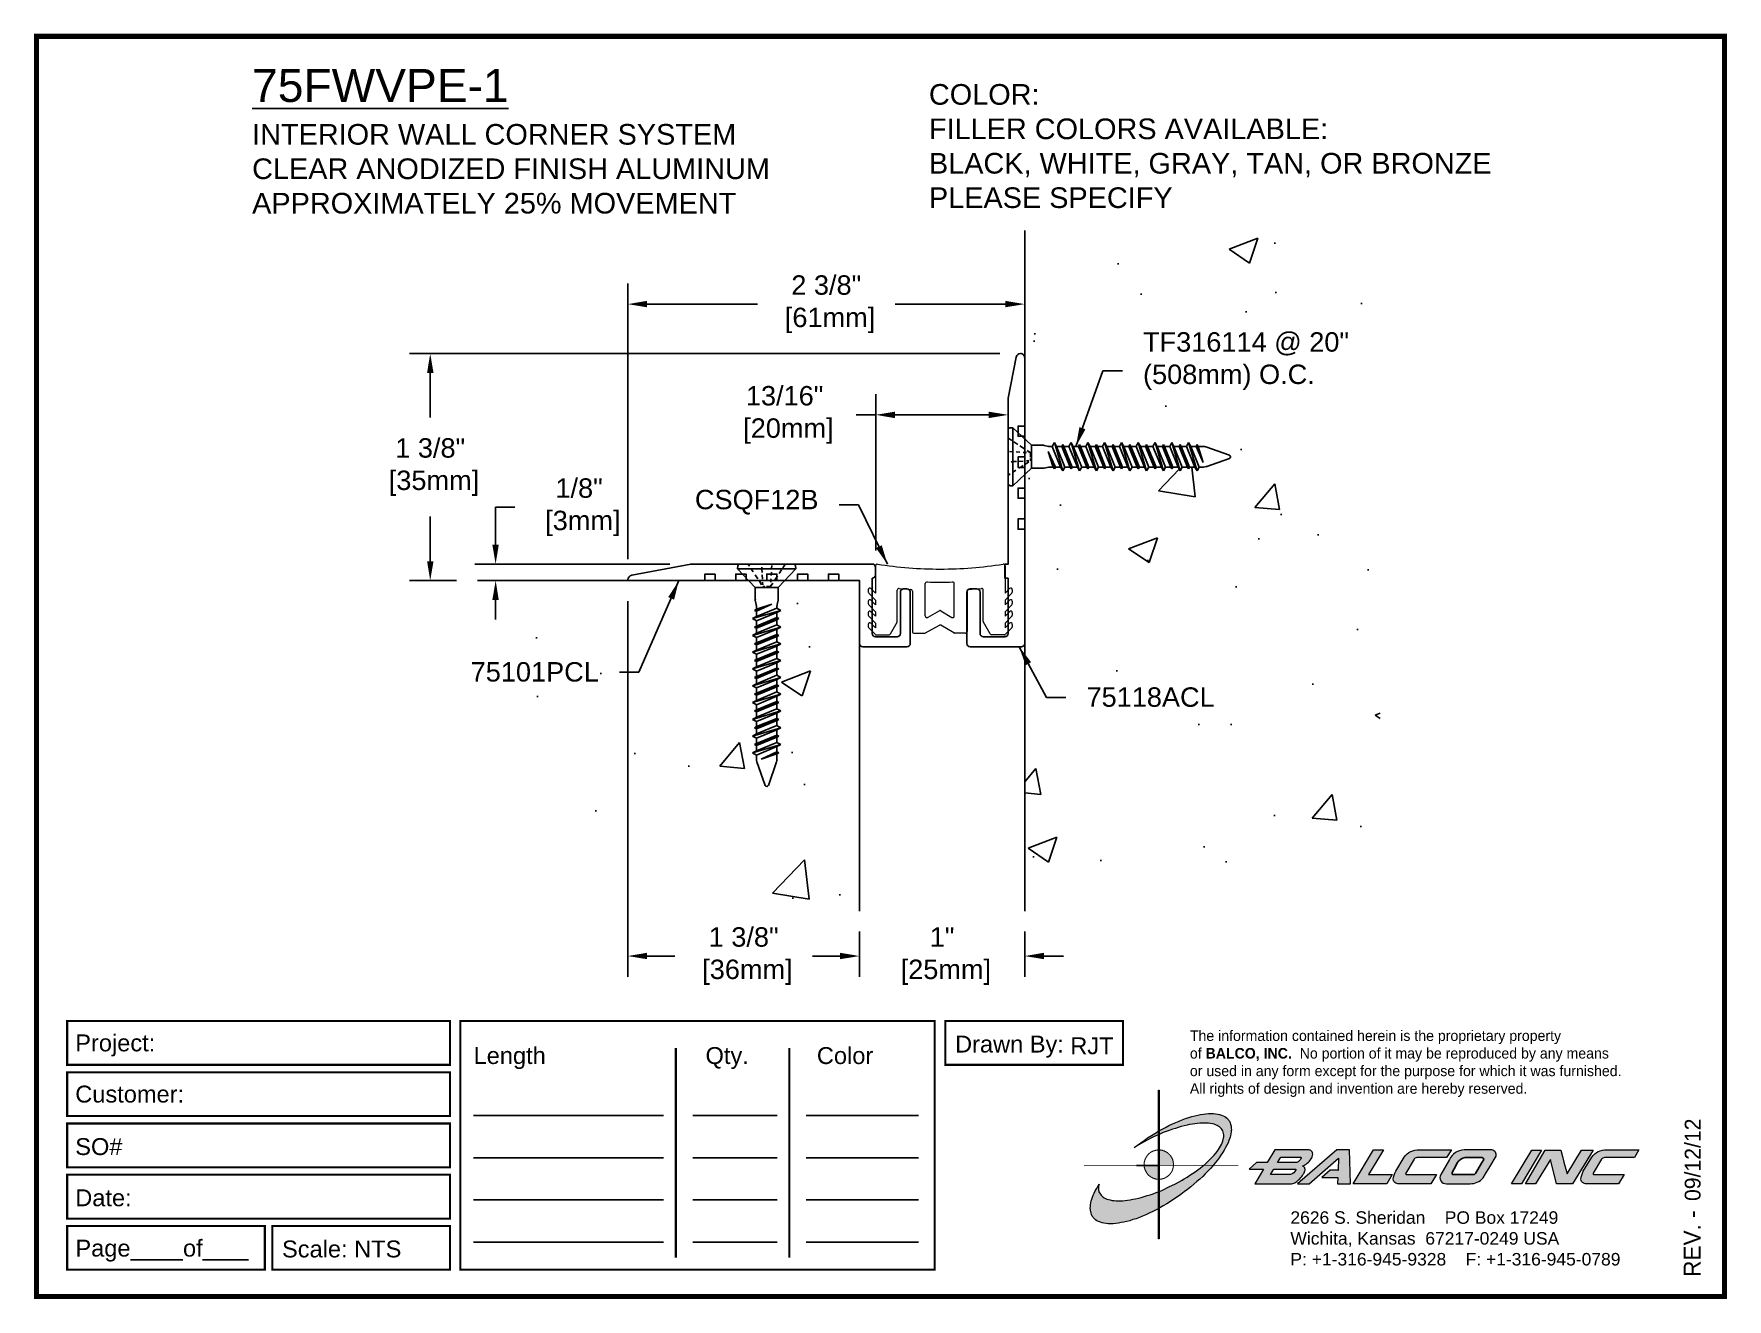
# Paper-space layout 'Layout1' of a CAD drawing. Header units: inches. Extents: x 0 to 10, y 0 to 7.5.
# The model-space entities are those that its viewports show. They can reach past a viewport. Long polylines and large blocks are cut down to what shows.
import ezdxf

# ---------------------------------------------------------------- set-up
doc = ezdxf.new("R2010")
doc.units = ezdxf.units.IN
doc.header["$MEASUREMENT"] = 0
for name, color, linetype in [('Anchors', 4, 'Continuous'), ('Border', 7, 'Continuous'), ('Conditions', 1, 'Continuous'), ('Dimensions', 3, 'Continuous'), ('Fillers', 2, 'Continuous'), ('Metals', 7, 'Continuous'), ('Text', 2, 'Continuous')]:
    doc.layers.add(name, color=color, linetype=linetype)
doc.styles.add('arial', font='arial.ttf')
doc.styles.add('Copyright', font='ERASDEMI.TTF')
doc.dimstyles.new('ARIAL', dxfattribs={"dimtxt": 0.1175, "dimasz": 0.1175, "dimexe": 0.125, "dimexo": 0.125, "dimgap": 0.125, "dimtad": 0, "dimtih": 1, "dimtoh": 1, "dimdec": 4, "dimzin": 0, "dimdsep": 46, "dimlunit": 4, "dimtxsty": 'arial', "dimcen": 0.09, "dimadec": 0, "dimazin": 0, "dimtfac": 1, "dimtdec": 4, "dimtofl": 0, "dimtmove": 0, "dimatfit": 3, "dimfxl": 0, "dimfrac": 2, "dimtolj": 1, "dimtzin": 0, "dimarcsym": 0})

psp = doc.layouts.get("Layout1")

# ---------------------------------------------------------------- texts
at = {"insert": (6.843, 1.591), "char_height": 0.0625, "width": 50.295, "attachment_point": 1, "style": 'Copyright'}
psp.add_mtext('The information contained herein is the proprietary property\\Pof {\\fEras Bold ITC|b0|i0|c0|p34;BALCO, INC.}  No portion of it may be reproduced by any means\\Por used in any form except for the purpose for which it was furnished.\\PAll rights of design and invention are hereby reserved.', dxfattribs=at)
at = {"layer": 'Border', "insert": (7.438, 0.52), "char_height": 0.074, "width": 2.3438, "attachment_point": 1, "style": 'arial'}
psp.add_mtext('2626 S. Sheridan    PO Box 17249\\PWichita, Kansas  67217-0249 USA \\PP: +1-316-945-9328    F: +1-316-945-0789', dxfattribs=at)

msp = doc.modelspace()

# ---------------------------------------------------------------- texts
at = {"layer": 'Text', "attachment_point": 1, "style": 'arial'}
for s, insert, char_height, width in [('{\\L75FWVPE-1\\P\\H0.625x;\\lINTERIOR WALL CORNER SYSTEM\\PCLEAR ANODIZED FINISH ALUMINUM\\PAPPROXIMATELY 25% MOVEMENT}', (1.85713, 7.51269), 0.2, 3.8125), ('COLOR:{\\L                        \\~\\P}FILLER COLORS AVAILABLE:\\PBLACK, WHITE, GRAY, TAN, OR BRONZE\\PPLEASE SPECIFY', (5.95325, 7.42097), 0.125, 3.3903096)]:
    msp.add_mtext(s, dxfattribs=dict(at, insert=insert, char_height=char_height, width=width))
at = {"layer": 'Text', "char_height": 0.1175, "style": 'arial'}
for s, insert, attachment_point in [('TF316114 @ 20"\\P(508mm) O.C.', (7.24904, 5.74455), 4), ('\\A1;CSQF12B', (5.28486, 4.81524), 9), ('75101PCL', (3.95555, 3.80289), 9), ('75118ACL', (6.9071, 3.65027), 7)]:
    msp.add_mtext(s, dxfattribs=dict(at, insert=insert, attachment_point=attachment_point))

# ---------------------------------------------------------------- blocks, each defined once
blk = doc.blocks.new('ACADlogo')
h = blk.add_hatch(color=256)
h.paths.add_polyline_path([(-3.346, 1.223), (-3.351, 1.223), (-3.351, 0.979), (-3.346, 0.982)])
h.paths.add_polyline_path([(-3.346, 0.961), (-3.351, 0.959), (-3.351, 0.868), (-3.346, 0.868)])
h.paths.add_polyline_path([(-3.346, 0.777), (-3.351, 0.777), (-3.351, 0.699), (-3.351, 0.695), (-3.35, 0.695), (-3.346, 0.695)])
h.paths.add_polyline_path([(-3.346, 0.864), (-3.346, 0.868), (-3.35, 0.868), (-3.351, 0.868), (-3.351, 0.777), (-3.346, 0.777), (-3.346, 0.778), (-3.348, 0.778)])
h.paths.add_polyline_path([(-3.346, 0.524), (-3.351, 0.521), (-3.351, 0.342), (-3.346, 0.342)])
h.paths.add_polyline_path([(-3.346, 0.695), (-3.351, 0.695), (-3.351, 0.621), (-3.346, 0.623)])
h.paths.add_polyline_path([(-3.346, 0.623), (-3.351, 0.621), (-3.351, 0.521), (-3.346, 0.524)])
h.paths.add_polyline_path([(-3.346, 0.982), (-3.351, 0.979), (-3.351, 0.959), (-3.346, 0.961)])
h = blk.add_hatch(color=175)
h.paths.add_polyline_path([(-3.518, 0.573), (-3.534, 0.571), (-3.548, 0.569), (-3.562, 0.567), (-3.576, 0.567), (-3.589, 0.566), (-3.602, 0.567), (-3.614, 0.568), (-3.625, 0.569), (-3.636, 0.572), (-3.646, 0.574), (-3.656, 0.577), (-3.664, 0.581), (-3.673, 0.585), (-3.679, 0.589), (-3.685, 0.595), (-3.688, 0.598), (-3.691, 0.6), (-3.695, 0.607), (-3.699, 0.614), (-3.703, 0.621), (-3.704, 0.626), (-3.705, 0.631), (-3.706, 0.637), (-3.706, 0.642), (-3.705, 0.648), (-3.705, 0.653), (-3.703, 0.659), (-3.702, 0.665), (-3.71, 0.652), (-3.717, 0.639), (-3.725, 0.626), (-3.731, 0.613), (-3.737, 0.601), (-3.741, 0.589), (-3.746, 0.577), (-3.749, 0.566), (-3.751, 0.555), (-3.753, 0.544), (-3.754, 0.538), (-3.754, 0.533), (-3.755, 0.523), (-3.754, 0.513), (-3.753, 0.508), (-3.752, 0.503), (-3.75, 0.494), (-3.748, 0.486), (-3.743, 0.477), (-3.74, 0.473), (-3.738, 0.469), (-3.734, 0.465), (-3.73, 0.461), (-3.723, 0.455), (-3.715, 0.449), (-3.706, 0.445), (-3.695, 0.44), (-3.685, 0.437), (-3.674, 0.434), (-3.661, 0.432), (-3.648, 0.431), (-3.634, 0.431), (-3.62, 0.431), (-3.604, 0.433), (-3.588, 0.435), (-3.572, 0.438), (-3.556, 0.441), (-3.538, 0.445), (-3.52, 0.449), (-3.503, 0.456), (-3.483, 0.461), (-3.464, 0.469), (-3.445, 0.477), (-3.426, 0.485), (-3.406, 0.494), (-3.385, 0.503), (-3.364, 0.514), (-3.351, 0.521), (-3.351, 0.621), (-3.364, 0.616), (-3.382, 0.609), (-3.4, 0.603), (-3.418, 0.598), (-3.436, 0.592), (-3.453, 0.587), (-3.47, 0.583), (-3.486, 0.579), (-3.503, 0.576)])
h.paths.add_polyline_path([(-3.215, 0.687), (-3.251, 0.667), (-3.289, 0.649), (-3.327, 0.631), (-3.345, 0.623), (-3.346, 0.623), (-3.346, 0.524), (-3.343, 0.525), (-3.323, 0.537), (-3.302, 0.549), (-3.28, 0.563), (-3.259, 0.577), (-3.238, 0.59), (-3.218, 0.605), (-3.198, 0.62), (-3.179, 0.635), (-3.16, 0.65), (-3.141, 0.665), (-3.123, 0.681), (-3.106, 0.696), (-3.089, 0.712), (-3.074, 0.727), (-3.058, 0.743), (-3.043, 0.759), (-3.03, 0.775), (-3.028, 0.777), (-3.085, 0.777), (-3.091, 0.772), (-3.105, 0.761), (-3.118, 0.75), (-3.134, 0.739), (-3.149, 0.729), (-3.165, 0.718), (-3.182, 0.707), (-3.198, 0.697)])
h.paths.add_polyline_path([(-2.921, 1.009), (-2.922, 1.015), (-2.924, 1.02), (-2.926, 1.029), (-2.931, 1.038), (-2.934, 1.043), (-2.936, 1.047), (-2.94, 1.05), (-2.943, 1.054), (-2.951, 1.06), (-2.959, 1.066), (-2.968, 1.071), (-2.978, 1.075), (-2.989, 1.079), (-3, 1.081), (-3.013, 1.083), (-3.026, 1.084), (-3.04, 1.084), (-3.054, 1.084), (-3.07, 1.083), (-3.085, 1.081), (-3.102, 1.079), (-3.118, 1.075), (-3.136, 1.07), (-3.153, 1.066), (-3.171, 1.06), (-3.191, 1.054), (-3.21, 1.047), (-3.229, 1.039), (-3.248, 1.031), (-3.268, 1.022), (-3.289, 1.012), (-3.31, 1.002), (-3.33, 0.991), (-3.346, 0.982), (-3.346, 0.961), (-3.342, 0.962), (-3.323, 0.971), (-3.305, 0.978), (-3.287, 0.984), (-3.268, 0.991), (-3.251, 0.996), (-3.234, 1.002), (-3.216, 1.007), (-3.199, 1.011), (-3.182, 1.015), (-3.167, 1.018), (-3.15, 1.021), (-3.136, 1.023), (-3.121, 1.025), (-3.107, 1.026), (-3.093, 1.026), (-3.079, 1.027), (-3.067, 1.026), (-3.054, 1.026), (-3.043, 1.025), (-3.032, 1.022), (-3.022, 1.02), (-3.013, 1.016), (-3.004, 1.013), (-2.997, 1.009), (-2.989, 1.005), (-2.983, 0.999), (-2.98, 0.996), (-2.978, 0.994), (-2.973, 0.987), (-2.969, 0.981), (-2.967, 0.973), (-2.965, 0.965), (-2.964, 0.957), (-2.964, 0.949), (-2.964, 0.944), (-2.965, 0.94), (-2.967, 0.93), (-2.969, 0.921), (-2.973, 0.911), (-2.978, 0.901), (-2.983, 0.891), (-2.989, 0.881), (-2.996, 0.871), (-3.004, 0.86), (-3.012, 0.849), (-3.021, 0.838), (-3.032, 0.827), (-3.042, 0.816), (-3.053, 0.805), (-3.065, 0.794), (-3.077, 0.783), (-3.085, 0.777), (-3.028, 0.777), (-3.016, 0.791), (-3.004, 0.806), (-2.992, 0.822), (-2.981, 0.837), (-2.971, 0.852), (-2.962, 0.866), (-2.954, 0.882), (-2.946, 0.896), (-2.939, 0.91), (-2.934, 0.924), (-2.929, 0.938), (-2.926, 0.944), (-2.925, 0.951), (-2.922, 0.963), (-2.92, 0.975), (-2.92, 0.982), (-2.919, 0.987), (-2.92, 0.999), (-2.92, 1.005)])
h.paths.add_polyline_path([(-3.372, 0.966), (-3.393, 0.953), (-3.415, 0.94), (-3.435, 0.925), (-3.455, 0.911), (-3.475, 0.897), (-3.494, 0.882), (-3.468, 0.898), (-3.439, 0.915), (-3.41, 0.93), (-3.396, 0.938), (-3.38, 0.945), (-3.351, 0.959), (-3.351, 0.979)])
h = blk.add_hatch(color=256)
h.paths.add_polyline_path([(-3.268, 0.814), (-3.27, 0.819), (-3.273, 0.824), (-3.276, 0.828), (-3.279, 0.833), (-3.282, 0.837), (-3.286, 0.841), (-3.29, 0.845), (-3.294, 0.849), (-3.298, 0.852), (-3.303, 0.855), (-3.308, 0.858), (-3.313, 0.86), (-3.318, 0.863), (-3.323, 0.864), (-3.328, 0.866), (-3.334, 0.867), (-3.339, 0.868), (-3.345, 0.868), (-3.346, 0.868), (-3.346, 0.777), (-3.335, 0.777), (-3.262, 0.777), (-3.262, 0.781), (-3.262, 0.787), (-3.263, 0.792), (-3.264, 0.798), (-3.265, 0.803), (-3.266, 0.808)])
h.paths.add_polyline_path([(-3.351, 0.777), (-3.436, 0.777), (-3.435, 0.773), (-3.435, 0.768), (-3.434, 0.762), (-3.432, 0.757), (-3.431, 0.752), (-3.428, 0.747), (-3.426, 0.742), (-3.423, 0.737), (-3.42, 0.732), (-3.417, 0.728), (-3.414, 0.723), (-3.41, 0.719), (-3.406, 0.716), (-3.401, 0.712), (-3.397, 0.709), (-3.392, 0.706), (-3.387, 0.704), (-3.382, 0.701), (-3.377, 0.699), (-3.372, 0.698), (-3.367, 0.696), (-3.361, 0.695), (-3.356, 0.695), (-3.351, 0.695)])
h.paths.add_polyline_path([(-3.346, 0.868), (-3.35, 0.868), (-3.351, 0.868), (-3.351, 0.777), (-3.346, 0.777)])
h = blk.add_hatch(color=256)
h.paths.add_polyline_path([(-2.438, 0.844, 0.412988), (-2.461, 0.869), (-2.663, 0.869), (-2.707, 0.794), (-2.771, 0.794), (-2.815, 0.755), (-2.73, 0.755), (-2.781, 0.668), (-2.563, 0.668, 0.107996), (-2.538, 0.677, 0.108939), (-2.494, 0.724, 0.080345), (-2.483, 0.745, 0.419497), (-2.499, 0.773, 0.149928), (-2.447, 0.815, 0.134283)])
h.paths.add_polyline_path([(-2.507, 0.821, -0.209012), (-2.532, 0.794), (-2.538, 0.794), (-2.646, 0.794), (-2.627, 0.825), (-2.51, 0.825, -0.56619)], flags=16)
h.paths.add_polyline_path([(-2.538, 0.75, -0.241309), (-2.569, 0.722), (-2.688, 0.722), (-2.669, 0.755), (-2.541, 0.755, -0.56619)], flags=16)
for points in [[(-2.285, 0.819), (-2.287, 0.748), (-2.335, 0.748), (-2.383, 0.705), (-2.29, 0.705), (-2.292, 0.668), (-2.215, 0.668), (-2.221, 0.869), (-2.295, 0.869), (-2.527, 0.668), (-2.458, 0.668)], [(-2.018, 0.869), (-2.079, 0.869), (-2.198, 0.668), (-2, 0.668), (-1.968, 0.722), (-2.107, 0.722), (-2.085, 0.759), (-2.064, 0.794)], [(-1.617, 0.869), (-1.807, 0.869, 0.270182), (-1.896, 0.825), (-1.946, 0.742, 0.109019), (-1.961, 0.695, 0.340665), (-1.945, 0.672, 0.129907), (-1.923, 0.668), (-1.738, 0.668), (-1.706, 0.722), (-1.878, 0.722), (-1.882, 0.722, -0.601242), (-1.887, 0.731), (-1.838, 0.813, -0.253048), (-1.821, 0.823), (-1.645, 0.823)], [(-1.083, 0.867), (-1.14, 0.867), (-1.261, 0.667), (-1.26, 0.667), (-1.202, 0.667)], [(-0.96, 0.83), (-0.969, 0.867), (-1.061, 0.867), (-1.179, 0.667), (-1.12, 0.667), (-1.031, 0.812), (-0.995, 0.667), (-0.9, 0.667), (-0.778, 0.867), (-0.846, 0.867), (-0.931, 0.727), (-0.951, 0.795)], [(-0.507, 0.869), (-0.697, 0.869, 0.270182), (-0.786, 0.825), (-0.836, 0.742, 0.109019), (-0.85, 0.695, 0.340665), (-0.835, 0.672, 0.129907), (-0.812, 0.668), (-0.628, 0.668), (-0.595, 0.722), (-0.768, 0.722), (-0.772, 0.722, -0.601242), (-0.777, 0.731), (-0.728, 0.813, -0.253048), (-0.71, 0.823), (-0.534, 0.823)], [(-3.346, 0.623), (-3.351, 0.621), (-3.351, 0.521), (-3.346, 0.524)]]:
    blk.add_hatch(color=256).paths.add_polyline_path(points)
h = blk.add_hatch(color=256)
h.paths.add_polyline_path([(-1.377, 0.868), (-1.383, 0.868), (-1.383, 0.868), (-1.44, 0.868), (-1.492, 0.868), (-1.541, 0.868, 0.297712), (-1.628, 0.811), (-1.68, 0.723, 0.585116), (-1.646, 0.668), (-1.506, 0.668, 0.210586), (-1.429, 0.703), (-1.415, 0.726), (-1.389, 0.769), (-1.352, 0.831, 0.4352)])
h.paths.add_polyline_path([(-1.437, 0.823, -0.603783), (-1.428, 0.805), (-1.431, 0.801), (-1.434, 0.796), (-1.438, 0.789), (-1.474, 0.728, -0.229001), (-1.489, 0.722), (-1.494, 0.722), (-1.501, 0.722), (-1.597, 0.722), (-1.604, 0.722, -0.492401), (-1.613, 0.734), (-1.601, 0.757), (-1.591, 0.775), (-1.582, 0.791, -0.238368), (-1.535, 0.823)], flags=16)
for q in [(-3.48, 0.777), (-3.351, 0.642)]:
    blk.add_line((-3.351, 0.777), q)
at = {"color": 7, "lineweight": 0}
for points in [[(-3.351, 1.223), (-3.346, 1.223), (-3.346, 0.342), (-3.351, 0.342), (-3.351, 1.223)], [(-2.292, 0.668), (-2.215, 0.668), (-2.221, 0.869), (-2.295, 0.869), (-2.527, 0.668), (-2.458, 0.668), (-2.285, 0.819), (-2.287, 0.748), (-2.286, 0.748), (-2.335, 0.748), (-2.383, 0.705), (-2.29, 0.705), (-2.292, 0.668), (-2.292, 0.668)], [(-2.198, 0.668), (-2.079, 0.869), (-2.018, 0.869), (-2.064, 0.794), (-2.085, 0.759), (-2.107, 0.722), (-1.968, 0.722), (-2, 0.668), (-2.198, 0.668), (-2.198, 0.668)], [(-1.383, 0.868), (-1.383, 0.868)], [(-1.261, 0.667), (-1.14, 0.867), (-1.083, 0.867), (-1.202, 0.667), (-1.26, 0.667), (-1.261, 0.667), (-1.261, 0.667)], [(-0.9, 0.667), (-0.995, 0.667), (-1.031, 0.812), (-1.12, 0.667), (-1.179, 0.667), (-1.061, 0.867), (-0.969, 0.867), (-0.96, 0.83), (-0.951, 0.795), (-0.931, 0.727), (-0.846, 0.867), (-0.778, 0.867), (-0.9, 0.667), (-0.9, 0.667)]]:
    blk.add_lwpolyline(points, dxfattribs=at)
at = {"color": 175, "lineweight": 0}
blk.add_lwpolyline([(-2.926, 1.029), (-2.924, 1.02), (-2.922, 1.015), (-2.921, 1.009), (-2.92, 1.005), (-2.92, 0.999), (-2.919, 0.987), (-2.92, 0.982), (-2.92, 0.975), (-2.922, 0.963), (-2.925, 0.951), (-2.926, 0.944), (-2.929, 0.938), (-2.934, 0.924), (-2.939, 0.91), (-2.946, 0.896), (-2.954, 0.882), (-2.962, 0.866), (-2.971, 0.852), (-2.981, 0.837), (-2.992, 0.822), (-3.004, 0.806), (-3.016, 0.791), (-3.03, 0.775), (-3.043, 0.759), (-3.058, 0.743), (-3.074, 0.727), (-3.089, 0.712), (-3.106, 0.696), (-3.123, 0.681), (-3.141, 0.665), (-3.16, 0.65), (-3.179, 0.635), (-3.198, 0.62), (-3.218, 0.605), (-3.238, 0.59), (-3.259, 0.577), (-3.28, 0.563), (-3.302, 0.549), (-3.323, 0.537), (-3.343, 0.525), (-3.364, 0.514), (-3.385, 0.503), (-3.406, 0.494), (-3.426, 0.485), (-3.445, 0.477), (-3.464, 0.469), (-3.483, 0.461), (-3.503, 0.456), (-3.52, 0.449), (-3.538, 0.445), (-3.556, 0.441), (-3.572, 0.438), (-3.588, 0.435), (-3.604, 0.433), (-3.62, 0.431), (-3.634, 0.431), (-3.648, 0.431), (-3.661, 0.432), (-3.674, 0.434), (-3.685, 0.437), (-3.695, 0.44), (-3.706, 0.445), (-3.715, 0.449), (-3.723, 0.455), (-3.73, 0.461), (-3.734, 0.465), (-3.738, 0.469), (-3.74, 0.473), (-3.743, 0.477), (-3.748, 0.486), (-3.75, 0.494), (-3.752, 0.503), (-3.753, 0.508), (-3.754, 0.513), (-3.755, 0.523), (-3.754, 0.533), (-3.754, 0.538), (-3.753, 0.544), (-3.751, 0.555), (-3.749, 0.566), (-3.746, 0.577), (-3.741, 0.589), (-3.737, 0.601), (-3.731, 0.613), (-3.725, 0.626), (-3.717, 0.639), (-3.71, 0.652), (-3.702, 0.665), (-3.703, 0.659), (-3.705, 0.653), (-3.705, 0.648), (-3.706, 0.642), (-3.706, 0.637), (-3.705, 0.631), (-3.704, 0.626), (-3.703, 0.621), (-3.699, 0.614), (-3.695, 0.607), (-3.691, 0.6), (-3.688, 0.598), (-3.685, 0.595), (-3.679, 0.589), (-3.673, 0.585), (-3.664, 0.581), (-3.656, 0.577), (-3.646, 0.574), (-3.636, 0.572), (-3.625, 0.569), (-3.614, 0.568), (-3.602, 0.567), (-3.589, 0.566), (-3.576, 0.567), (-3.562, 0.567), (-3.548, 0.569), (-3.534, 0.571), (-3.518, 0.573), (-3.503, 0.576), (-3.486, 0.579), (-3.47, 0.583), (-3.453, 0.587), (-3.436, 0.592), (-3.418, 0.598), (-3.4, 0.603), (-3.382, 0.609), (-3.364, 0.616), (-3.345, 0.623), (-3.327, 0.631), (-3.289, 0.649), (-3.251, 0.667), (-3.215, 0.687), (-3.198, 0.697), (-3.182, 0.707), (-3.165, 0.718), (-3.149, 0.729), (-3.134, 0.739), (-3.118, 0.75), (-3.105, 0.761), (-3.091, 0.772), (-3.077, 0.783), (-3.065, 0.794), (-3.053, 0.805), (-3.042, 0.816), (-3.032, 0.827), (-3.021, 0.838), (-3.012, 0.849), (-3.004, 0.86), (-2.996, 0.871), (-2.989, 0.881), (-2.983, 0.891), (-2.978, 0.901), (-2.973, 0.911), (-2.969, 0.921), (-2.967, 0.93), (-2.965, 0.94), (-2.964, 0.944), (-2.964, 0.949), (-2.964, 0.957), (-2.965, 0.965), (-2.967, 0.973), (-2.969, 0.981), (-2.973, 0.987), (-2.978, 0.994), (-2.98, 0.996), (-2.983, 0.999), (-2.989, 1.005), (-2.997, 1.009), (-3.004, 1.013), (-3.013, 1.016), (-3.022, 1.02), (-3.032, 1.022), (-3.043, 1.025), (-3.054, 1.026), (-3.067, 1.026), (-3.079, 1.027), (-3.093, 1.026), (-3.107, 1.026), (-3.121, 1.025), (-3.136, 1.023), (-3.15, 1.021), (-3.167, 1.018), (-3.182, 1.015), (-3.199, 1.011), (-3.216, 1.007), (-3.234, 1.002), (-3.251, 0.996), (-3.268, 0.991), (-3.287, 0.984), (-3.305, 0.978), (-3.323, 0.971), (-3.342, 0.962), (-3.38, 0.945), (-3.396, 0.938), (-3.41, 0.93), (-3.439, 0.915), (-3.468, 0.898), (-3.494, 0.882), (-3.475, 0.897), (-3.455, 0.911), (-3.435, 0.925), (-3.415, 0.94), (-3.393, 0.953), (-3.372, 0.966), (-3.351, 0.979), (-3.33, 0.991), (-3.31, 1.002), (-3.289, 1.012), (-3.268, 1.022), (-3.248, 1.031), (-3.229, 1.039), (-3.21, 1.047), (-3.191, 1.054), (-3.171, 1.06), (-3.153, 1.066), (-3.136, 1.07), (-3.118, 1.075), (-3.102, 1.079), (-3.085, 1.081), (-3.07, 1.083), (-3.054, 1.084), (-3.04, 1.084), (-3.026, 1.084), (-3.013, 1.083), (-3, 1.081), (-2.989, 1.079), (-2.978, 1.075), (-2.968, 1.071), (-2.959, 1.066), (-2.951, 1.06), (-2.943, 1.054), (-2.94, 1.05), (-2.936, 1.047), (-2.934, 1.043), (-2.931, 1.038), (-2.926, 1.029), (-2.926, 1.029)], dxfattribs=at)
at = {"color": 7, "lineweight": 0, "const_width": 0.0064}
blk.add_lwpolyline([(-3.262, 0.781), (-3.262, 0.787), (-3.263, 0.792), (-3.264, 0.798), (-3.265, 0.803), (-3.266, 0.808), (-3.268, 0.814), (-3.27, 0.819), (-3.273, 0.824), (-3.276, 0.828), (-3.279, 0.833), (-3.282, 0.837), (-3.286, 0.841), (-3.29, 0.845), (-3.294, 0.849), (-3.298, 0.852), (-3.303, 0.855), (-3.308, 0.858), (-3.313, 0.86), (-3.318, 0.863), (-3.323, 0.864), (-3.328, 0.866), (-3.334, 0.867), (-3.339, 0.868), (-3.345, 0.868), (-3.35, 0.868), (-3.356, 0.868), (-3.361, 0.867), (-3.367, 0.866), (-3.372, 0.865), (-3.377, 0.863), (-3.382, 0.862), (-3.387, 0.859), (-3.392, 0.857), (-3.397, 0.854), (-3.401, 0.851), (-3.406, 0.847), (-3.41, 0.843), (-3.414, 0.839), (-3.417, 0.835), (-3.42, 0.831), (-3.423, 0.826), (-3.426, 0.821), (-3.428, 0.816), (-3.431, 0.811), (-3.432, 0.806), (-3.434, 0.801), (-3.435, 0.795), (-3.435, 0.79), (-3.436, 0.784), (-3.436, 0.779), (-3.435, 0.773), (-3.435, 0.768), (-3.434, 0.762), (-3.432, 0.757), (-3.431, 0.752), (-3.428, 0.747), (-3.426, 0.742), (-3.423, 0.737), (-3.42, 0.732), (-3.417, 0.728), (-3.414, 0.723), (-3.41, 0.719), (-3.406, 0.716), (-3.401, 0.712), (-3.397, 0.709), (-3.392, 0.706), (-3.387, 0.704), (-3.382, 0.701), (-3.377, 0.699), (-3.372, 0.698), (-3.367, 0.696), (-3.361, 0.695), (-3.356, 0.695), (-3.35, 0.695), (-3.345, 0.695), (-3.339, 0.695), (-3.334, 0.696), (-3.328, 0.697), (-3.323, 0.698), (-3.318, 0.7), (-3.313, 0.702), (-3.308, 0.705), (-3.303, 0.708), (-3.298, 0.711), (-3.294, 0.714), (-3.29, 0.718), (-3.286, 0.721), (-3.282, 0.726), (-3.279, 0.73), (-3.276, 0.734), (-3.273, 0.739), (-3.27, 0.744), (-3.268, 0.749), (-3.266, 0.754), (-3.265, 0.76), (-3.264, 0.765), (-3.263, 0.77), (-3.262, 0.776), (-3.262, 0.781)], dxfattribs=at)
at = {"color": 7, "lineweight": 0}
for points in [[(-2.447, 0.815, 0.130368), (-2.438, 0.843, 0.448367), (-2.463, 0.869), (-2.663, 0.869), (-2.707, 0.794), (-2.771, 0.794), (-2.815, 0.755), (-2.73, 0.755), (-2.781, 0.668), (-2.563, 0.668, 0.107996), (-2.538, 0.677, 0.108939), (-2.494, 0.724, 0.077395), (-2.484, 0.744, 0.430878), (-2.499, 0.773, 0.149928)], [(-2.507, 0.821, -0.209012), (-2.532, 0.794), (-2.538, 0.794), (-2.646, 0.794), (-2.627, 0.825), (-2.512, 0.825), (-2.509, 0.825, -0.531288)], [(-1.838, 0.813), (-1.887, 0.731, 0.587385), (-1.882, 0.722), (-1.878, 0.722), (-1.706, 0.722), (-1.738, 0.668), (-1.923, 0.668, -0.129907), (-1.945, 0.672, -0.349839), (-1.961, 0.696, -0.107341), (-1.946, 0.742), (-1.896, 0.825, -0.270182), (-1.807, 0.869), (-1.617, 0.869), (-1.645, 0.823), (-1.821, 0.823, 0.252436)], [(-1.68, 0.723, 0.585116), (-1.646, 0.668), (-1.506, 0.668, 0.210586), (-1.429, 0.703), (-1.415, 0.726), (-1.389, 0.769), (-1.352, 0.831, 0.4352), (-1.377, 0.868), (-1.383, 0.868), (-1.383, 0.868), (-1.44, 0.868), (-1.492, 0.868), (-1.541, 0.868, 0.297712), (-1.628, 0.811)], [(-0.728, 0.813), (-0.777, 0.731, 0.587385), (-0.772, 0.722), (-0.768, 0.722), (-0.595, 0.722), (-0.628, 0.668), (-0.812, 0.668, -0.129907), (-0.835, 0.672, -0.349839), (-0.85, 0.696, -0.107341), (-0.836, 0.742), (-0.786, 0.825, -0.270182), (-0.697, 0.869), (-0.507, 0.869), (-0.534, 0.823), (-0.71, 0.823, 0.252436)], [(-2.569, 0.722), (-2.688, 0.722), (-2.669, 0.755), (-2.543, 0.755), (-2.54, 0.755, -0.531288), (-2.538, 0.75, -0.241309)]]:
    blk.add_lwpolyline(points, format="xyb", close=True, dxfattribs=at)
blk.add_lwpolyline([(-1.437, 0.823), (-1.535, 0.823, 0.238368), (-1.582, 0.791), (-1.591, 0.775), (-1.601, 0.757), (-1.613, 0.734, 0.490298), (-1.604, 0.722), (-1.597, 0.722), (-1.501, 0.722), (-1.494, 0.722), (-1.489, 0.722, 0.229001), (-1.474, 0.728), (-1.438, 0.789), (-1.434, 0.796), (-1.431, 0.801), (-1.428, 0.805, 0.603783)], format="xyb", close=True)
blk.add_lwpolyline([(-2.879, 0.777, 0.00455, 0.00455, 0), (-3.791, 0.777, 0.00183, 0.00183, 0), (-3.791, 0.777, 0.00183, 0.00183, 0)], format="xyseb", dxfattribs=at)
blk = doc.blocks.new('Quantity Data')
at = {"layer": 'Border', "color": 253}
for p, q in [((2.755, 1.254), (3.881, 1.254)), ((4.054, 1.254), (4.553, 1.254)), ((4.725, 1.254), (5.389, 1.254)), ((2.755, 1.004), (3.881, 1.004)), ((4.054, 1.004), (4.553, 1.004)), ((4.725, 1.004), (5.389, 1.004)), ((2.755, 0.754), (3.881, 0.754)), ((4.054, 0.754), (4.553, 0.754)), ((4.725, 0.754), (5.389, 0.754)), ((2.755, 0.504), (3.881, 0.504)), ((4.054, 0.504), (4.553, 0.504)), ((4.725, 0.504), (5.389, 0.504))]:
    blk.add_line(p, q, dxfattribs=at)
at = {"layer": 'Border', "const_width": 0.0125}
blk.add_lwpolyline([(5.485, 0.341), (2.678, 0.341), (2.678, 1.813), (5.485, 1.813)], close=True, dxfattribs=at)
for points in [[(3.953, 1.653), (3.953, 0.412)], [(4.625, 1.653), (4.625, 0.412)]]:
    blk.add_lwpolyline(points, dxfattribs=at)
at = {"layer": 'Border', "style": 'arial'}
for s, p in [('Length', (2.756, 1.559)), ('Qty.', (4.129, 1.559)), ('Color', (4.788, 1.559))]:
    blk.add_text(s, height=0.1, dxfattribs=at).set_placement(p)
blk = doc.blocks.new('Drawn By')
at = {"layer": 'Border', "const_width": 0.0125}
blk.add_lwpolyline([(5.38, 1.813), (6.432, 1.813), (6.432, 1.554), (5.38, 1.554)], close=True, dxfattribs=at)
at = {"layer": 'Border', "style": 'arial'}
blk.add_text('Drawn By: ', height=0.1, dxfattribs=at).set_placement((5.438, 1.627))
blk.add_attdef('XXX', (6.12, 1.617), '', height=0.1, dxfattribs=at)
blk = doc.blocks.new('Project Info')
at = {"layer": 'Border', "const_width": 0.0125}
for points in [[(0.182, 1.813), (2.448, 1.813), (2.448, 1.554), (0.182, 1.554)], [(0.182, 1.51), (2.448, 1.51), (2.448, 1.251), (0.182, 1.251)], [(0.182, 1.207), (2.448, 1.207), (2.448, 0.947), (0.182, 0.947)], [(0.182, 0.904), (2.448, 0.904), (2.448, 0.644), (0.182, 0.644)], [(0.182, 0.6), (1.352, 0.6), (1.352, 0.341), (0.182, 0.341)], [(1.396, 0.6), (2.448, 0.6), (2.448, 0.341), (1.396, 0.341)]]:
    blk.add_lwpolyline(points, close=True, dxfattribs=at)
at = {"layer": 'Border', "style": 'arial'}
for s, p in [('Project:', (0.23, 1.634)), ('Customer:', (0.23, 1.331)), ('SO#', (0.23, 1.02)), ('Date:', (0.23, 0.717)), ('Page%%u        %%uof%%u       ', (0.231, 0.419)), ('Scale: NTS', (1.454, 0.414))]:
    blk.add_text(s, height=0.1, dxfattribs=at).set_placement(p)
blk = doc.blocks.new('REV')
at = {"style": 'Copyright'}
blk.add_text('REV. -', height=0.1, rotation=90, dxfattribs=at).set_placement((-0.142, 0.117))
at = {"style": 'Copyright', "flags": 4}
blk.add_attdef('REVISIONDATE', (-0.142, 0.566), '', height=0.0938, rotation=90, dxfattribs=at)
blk = doc.blocks.new('TF316114')
for p, q in [((-0.163, 0), (0.163, 0)), ((-0.104, -0.013), (-0.113, 0)), ((-0.176, -0.029), (-0.175, -0.01)), ((-0.176, -0.029), (0.176, -0.029)), ((-0.176, -0.029), (-0.07, -0.141)), ((-0.082, -0.047), (-0.091, -0.032)), ((-0.053, -0.09), (-0.069, -0.066)), ((-0.031, -0.005), (-0.031, 0)), ((-0.03, -0.026), (-0.03, -0.019)), ((-0.028, -0.051), (-0.029, -0.032)), ((-0.026, -0.091), (-0.028, -0.065)), ((0.025, -0.11), (0.026, -0.09)), ((0.027, -0.07), (0.029, -0.048)), ((0.03, -0.026), (0.031, -0.008)), ((0.066, -0.071), (0.049, -0.098)), ((0.07, -0.141), (0.176, -0.029)), ((0.09, -0.035), (0.075, -0.058)), ((0.11, -0.005), (0.098, -0.022)), ((0.176, -0.029), (0.175, -0.01)), ((-0.07, -0.141), (-0.07, -0.208)), ((-0.07, -0.141), (0.07, -0.141)), ((-0.031, -0.125), (-0.044, -0.104)), ((-0.024, -0.126), (-0.025, -0.11)), ((-0.024, -0.135), (-0.011, -0.135)), ((-0.002, -0.135), (0.018, -0.135)), ((0.037, -0.115), (0.024, -0.135)), ((0.024, -0.135), (0.025, -0.125)), ((0.07, -0.141), (0.07, -0.208)), ((-0.086, -0.33), (0.086, -0.28)), ((-0.074, -0.28), (0.032, -0.243)), ((-0.074, -0.28), (-0.062, -0.273)), ((-0.074, -0.28), (-0.062, -0.286)), ((-0.069, -0.218), (-0.063, -0.244)), ((0.032, -0.243), (-0.062, -0.286)), ((-0.062, -0.273), (0.032, -0.243)), ((-0.062, -0.253), (-0.062, -0.273)), ((0.062, -0.267), (-0.062, -0.317)), ((-0.062, -0.286), (-0.062, -0.317)), ((0.062, -0.293), (-0.062, -0.343)), ((0.062, -0.253), (0.062, -0.267)), ((0.086, -0.28), (0.062, -0.267)), ((0.086, -0.28), (0.062, -0.293)), ((0.062, -0.293), (0.062, -0.324)), ((0.069, -0.218), (0.063, -0.244)), ((-0.086, -0.33), (-0.062, -0.317)), ((-0.086, -0.33), (-0.062, -0.343)), ((-0.086, -0.432), (0.086, -0.381)), ((-0.074, -0.381), (0.074, -0.33)), ((-0.074, -0.381), (-0.062, -0.375)), ((-0.074, -0.381), (-0.062, -0.387)), ((-0.062, -0.375), (0.062, -0.324)), ((0.062, -0.337), (-0.062, -0.387)), ((-0.062, -0.343), (-0.062, -0.375)), ((0.062, -0.368), (-0.062, -0.419)), ((-0.062, -0.387), (-0.062, -0.419)), ((0.062, -0.394), (-0.062, -0.445)), ((0.074, -0.33), (0.062, -0.324)), ((0.074, -0.33), (0.062, -0.337)), ((0.062, -0.337), (0.062, -0.368)), ((0.086, -0.381), (0.062, -0.368)), ((0.086, -0.381), (0.062, -0.394)), ((0.062, -0.394), (0.062, -0.426)), ((-0.086, -0.432), (-0.062, -0.419)), ((-0.086, -0.432), (-0.062, -0.445)), ((-0.086, -0.534), (0.086, -0.483)), ((-0.074, -0.483), (0.074, -0.432)), ((-0.074, -0.483), (-0.062, -0.477)), ((-0.074, -0.483), (-0.062, -0.489)), ((-0.062, -0.477), (0.062, -0.426)), ((0.062, -0.438), (-0.062, -0.489)), ((-0.062, -0.445), (-0.062, -0.477)), ((0.062, -0.47), (-0.062, -0.521)), ((-0.062, -0.489), (-0.062, -0.521)), ((0.062, -0.496), (-0.062, -0.546)), ((0.074, -0.432), (0.062, -0.426)), ((0.074, -0.432), (0.062, -0.438)), ((0.062, -0.438), (0.062, -0.47)), ((0.086, -0.483), (0.062, -0.47)), ((0.086, -0.483), (0.062, -0.496)), ((0.062, -0.496), (0.062, -0.527)), ((-0.086, -0.534), (-0.062, -0.521)), ((-0.086, -0.534), (-0.062, -0.546)), ((-0.086, -0.635), (0.086, -0.584)), ((-0.074, -0.584), (0.074, -0.534)), ((-0.074, -0.584), (-0.062, -0.578)), ((-0.074, -0.584), (-0.062, -0.59)), ((-0.062, -0.578), (0.062, -0.527)), ((0.062, -0.54), (-0.062, -0.59)), ((-0.062, -0.546), (-0.062, -0.578)), ((0.062, -0.571), (-0.062, -0.622)), ((-0.062, -0.59), (-0.062, -0.622)), ((0.062, -0.597), (-0.062, -0.648)), ((0.074, -0.534), (0.062, -0.527)), ((0.074, -0.534), (0.062, -0.54)), ((0.062, -0.54), (0.062, -0.571)), ((0.086, -0.584), (0.062, -0.571)), ((0.086, -0.584), (0.062, -0.597)), ((0.062, -0.597), (0.062, -0.629)), ((-0.086, -0.635), (-0.062, -0.622)), ((-0.086, -0.635), (-0.062, -0.648)), ((-0.086, -0.737), (0.086, -0.686)), ((-0.074, -0.686), (0.074, -0.635)), ((-0.074, -0.686), (-0.062, -0.68)), ((-0.074, -0.686), (-0.062, -0.692)), ((-0.062, -0.68), (0.062, -0.629)), ((0.062, -0.641), (-0.062, -0.692)), ((-0.062, -0.648), (-0.062, -0.68)), ((0.062, -0.673), (-0.062, -0.724)), ((-0.062, -0.692), (-0.062, -0.724)), ((0.062, -0.699), (-0.062, -0.75)), ((0.074, -0.635), (0.062, -0.629)), ((0.074, -0.635), (0.062, -0.641)), ((0.062, -0.641), (0.062, -0.673)), ((0.086, -0.686), (0.062, -0.673)), ((0.086, -0.686), (0.062, -0.699)), ((0.062, -0.699), (0.062, -0.73)), ((-0.086, -0.737), (-0.062, -0.724)), ((-0.086, -0.737), (-0.062, -0.75)), ((-0.086, -0.838), (0.086, -0.787)), ((-0.074, -0.787), (0.074, -0.737)), ((-0.074, -0.787), (-0.062, -0.781)), ((-0.074, -0.787), (-0.062, -0.794)), ((-0.062, -0.781), (0.062, -0.73)), ((0.062, -0.743), (-0.062, -0.794)), ((-0.062, -0.75), (-0.062, -0.781)), ((0.062, -0.774), (-0.062, -0.825)), ((-0.062, -0.794), (-0.062, -0.825)), ((0.062, -0.8), (-0.062, -0.851)), ((0.074, -0.737), (0.062, -0.73)), ((0.074, -0.737), (0.062, -0.743)), ((0.062, -0.743), (0.062, -0.774)), ((0.086, -0.787), (0.062, -0.774)), ((0.086, -0.787), (0.062, -0.8)), ((0.062, -0.8), (0.062, -0.832)), ((-0.086, -0.838), (-0.062, -0.825)), ((-0.086, -0.838), (-0.062, -0.851)), ((-0.086, -0.94), (0.086, -0.889)), ((-0.074, -0.889), (0.074, -0.838)), ((-0.074, -0.889), (-0.062, -0.883)), ((-0.074, -0.889), (-0.062, -0.895)), ((-0.062, -0.883), (0.062, -0.832)), ((0.062, -0.844), (-0.062, -0.895)), ((-0.062, -0.851), (-0.062, -0.883)), ((0.062, -0.876), (-0.062, -0.927)), ((-0.062, -0.895), (-0.062, -0.927)), ((0.062, -0.902), (-0.062, -0.953)), ((0.074, -0.838), (0.062, -0.832)), ((0.074, -0.838), (0.062, -0.844)), ((0.062, -0.844), (0.062, -0.876)), ((0.086, -0.889), (0.062, -0.876)), ((0.086, -0.889), (0.062, -0.902)), ((0.062, -0.902), (0.062, -0.934)), ((-0.086, -0.94), (-0.062, -0.927)), ((-0.086, -0.94), (-0.062, -0.953)), ((-0.086, -1.041), (0.086, -0.991)), ((-0.074, -0.991), (0.074, -0.94)), ((-0.074, -0.991), (-0.062, -0.984)), ((-0.074, -0.991), (-0.062, -0.997)), ((-0.062, -0.984), (0.062, -0.934)), ((0.062, -0.946), (-0.062, -0.997)), ((-0.062, -0.953), (-0.062, -0.984)), ((0.062, -0.978), (-0.062, -1.028)), ((-0.062, -0.997), (-0.062, -1.028)), ((0.062, -1.003), (-0.062, -1.054)), ((0.074, -0.94), (0.062, -0.934)), ((0.074, -0.94), (0.062, -0.946)), ((0.062, -0.946), (0.062, -0.978)), ((0.086, -0.991), (0.062, -0.978)), ((0.086, -0.991), (0.062, -1.003)), ((0.062, -1.003), (0.062, -1.035)), ((-0.086, -1.041), (-0.062, -1.028)), ((-0.086, -1.041), (-0.062, -1.054)), ((-0.086, -1.143), (0.086, -1.092)), ((-0.074, -1.092), (0.074, -1.041)), ((-0.074, -1.092), (-0.062, -1.086)), ((-0.074, -1.092), (-0.062, -1.098)), ((-0.062, -1.086), (0.062, -1.035)), ((0.062, -1.047), (-0.062, -1.098)), ((-0.062, -1.054), (-0.062, -1.086)), ((0.062, -1.079), (-0.062, -1.13)), ((-0.062, -1.098), (-0.062, -1.13)), ((0.062, -1.105), (-0.062, -1.156)), ((0.074, -1.041), (0.062, -1.035)), ((0.074, -1.041), (0.062, -1.047)), ((0.062, -1.047), (0.062, -1.079)), ((0.086, -1.092), (0.062, -1.079)), ((0.086, -1.092), (0.062, -1.105)), ((0.062, -1.105), (0.062, -1.137)), ((-0.086, -1.143), (-0.062, -1.13)), ((-0.086, -1.143), (-0.062, -1.156)), ((-0.062, -1.156), (-0.062, -1.182)), ((-0.06, -1.197), (-0.01, -1.34)), ((-0.034, -1.18), (0.062, -1.137)), ((-0.034, -1.18), (0.074, -1.143)), ((0.062, -1.149), (-0.034, -1.18)), ((0.06, -1.197), (0.01, -1.34)), ((0.074, -1.143), (0.062, -1.137)), ((0.074, -1.143), (0.062, -1.149)), ((0.062, -1.149), (0.062, -1.182))]:
    blk.add_line(p, q)
for centre, radius, start, end in [((-0.163, -0.011), 0.0112, 90, 175), ((0.163, -0.011), 0.0112, 5, 90), ((-0.023, -0.208), 0.0465, 180, 191.9357), ((-0.109, -0.253), 0.0465, 0, 11.9357), ((0.109, -0.253), 0.0465, 168.0643, 180), ((0.023, -0.208), 0.0465, 348.0643, 0), ((-0.016, -1.182), 0.0465, 180, 199.3058), ((0.016, -1.182), 0.0465, 340.6942, 0), ((0, -1.335), 0.0106, 204.1001, 335.8999)]:
    blk.add_arc(centre, radius, start, end)
blk = doc.blocks.new('*D1')
at = {"layer": 'Defpoints', "color": 0}
for p in [(5.533, 2.416), (6.533, 2.416), (5.533, 2.143)]:
    blk.add_point(p, dxfattribs=at)
at = {"layer": 'Dimensions', "color": 0, "lineweight": -2}
for p, q in [((5.533, 2.291), (5.533, 2.018)), ((6.533, 2.291), (6.533, 2.018)), ((5.415, 2.143), (5.298, 2.143)), ((6.65, 2.143), (6.768, 2.143))]:
    blk.add_line(p, q, dxfattribs=at)
at = {"layer": 'Dimensions', "color": 0}
for points in [[(5.415, 2.163), (5.415, 2.124), (5.533, 2.143)], [(6.65, 2.163), (6.65, 2.124), (6.533, 2.143)]]:
    blk.add_solid(points, dxfattribs=at)
at = {"layer": 'Dimensions', "color": 0, "insert": (6.033, 2.143), "char_height": 0.1175, "attachment_point": 5, "style": 'arial'}
blk.add_mtext('\\A1;1"\\P [25mm]', dxfattribs=at)
blk = doc.blocks.new('*D2')
at = {"layer": 'Defpoints', "color": 0}
for p in [(6.507, 5.79), (2.935, 4.416), (3.22, 4.416)]:
    blk.add_point(p, dxfattribs=at)
at = {"layer": 'Dimensions', "color": 0, "lineweight": -2}
for p, q in [((6.382, 5.79), (2.81, 5.79)), ((2.935, 5.673), (2.935, 5.402)), ((2.935, 4.533), (2.935, 4.804)), ((3.095, 4.416), (2.81, 4.416))]:
    blk.add_line(p, q, dxfattribs=at)
at = {"layer": 'Dimensions', "color": 0}
for points in [[(2.916, 5.673), (2.955, 5.673), (2.935, 5.79)], [(2.916, 4.533), (2.955, 4.533), (2.935, 4.416)]]:
    blk.add_solid(points, dxfattribs=at)
at = {"layer": 'Dimensions', "color": 0, "insert": (2.935, 5.103), "char_height": 0.1175, "attachment_point": 5, "style": 'arial'}
blk.add_mtext('\\A1;1 3/8"\\P [35mm]', dxfattribs=at)
blk = doc.blocks.new('*D3')
at = {"layer": 'Defpoints', "color": 0}
for p in [(3.331, 4.516), (4.511, 4.516), (3.22, 4.416)]:
    blk.add_point(p, dxfattribs=at)
at = {"layer": 'Dimensions', "color": 0, "lineweight": -2}
for p, q in [((3.331, 4.633), (3.331, 4.86)), ((3.331, 4.86), (3.448, 4.86)), ((4.386, 4.516), (3.206, 4.516)), ((3.345, 4.416), (3.456, 4.416)), ((3.331, 4.298), (3.331, 4.181))]:
    blk.add_line(p, q, dxfattribs=at)
at = {"layer": 'Dimensions', "color": 0}
for points in [[(3.311, 4.633), (3.35, 4.633), (3.331, 4.516)], [(3.311, 4.298), (3.35, 4.298), (3.331, 4.416)]]:
    blk.add_solid(points, dxfattribs=at)
at = {"layer": 'Dimensions', "color": 0, "insert": (3.836, 4.86), "char_height": 0.1175, "attachment_point": 5, "style": 'arial'}
blk.add_mtext('\\A1;1/8"\\P [3mm]', dxfattribs=at)
blk = doc.blocks.new('*D4')
at = {"layer": 'Defpoints', "color": 0}
for p in [(6.533, 6.089), (6.533, 5.764), (4.131, 4.42)]:
    blk.add_point(p, dxfattribs=at)
at = {"layer": 'Dimensions', "color": 0, "lineweight": -2}
for p, q in [((4.131, 4.545), (4.131, 6.214)), ((6.533, 5.889), (6.533, 6.214)), ((4.248, 6.089), (4.916, 6.089)), ((6.415, 6.089), (5.748, 6.089))]:
    blk.add_line(p, q, dxfattribs=at)
at = {"layer": 'Dimensions', "color": 0}
for points in [[(4.248, 6.109), (4.248, 6.07), (4.131, 6.089)], [(6.415, 6.109), (6.415, 6.07), (6.533, 6.089)]]:
    blk.add_solid(points, dxfattribs=at)
at = {"layer": 'Dimensions', "color": 0, "insert": (5.332, 6.089), "char_height": 0.1175, "attachment_point": 5, "style": 'arial'}
blk.add_mtext('\\A1;2 3/8"\\P [61mm]', dxfattribs=at)
blk = doc.blocks.new('*D5')
at = {"layer": 'Defpoints', "color": 0}
for p in [(4.131, 4.416), (5.533, 2.416), (4.131, 2.143)]:
    blk.add_point(p, dxfattribs=at)
at = {"layer": 'Dimensions', "color": 0, "lineweight": -2}
for p, q in [((4.131, 4.291), (4.131, 2.018)), ((5.533, 2.291), (5.533, 2.018)), ((4.248, 2.143), (4.416, 2.143)), ((5.415, 2.143), (5.248, 2.143))]:
    blk.add_line(p, q, dxfattribs=at)
at = {"layer": 'Dimensions', "color": 0}
for points in [[(4.248, 2.163), (4.248, 2.124), (4.131, 2.143)], [(5.415, 2.163), (5.415, 2.124), (5.533, 2.143)]]:
    blk.add_solid(points, dxfattribs=at)
at = {"layer": 'Dimensions', "color": 0, "insert": (4.832, 2.143), "char_height": 0.1175, "attachment_point": 5, "style": 'arial'}
blk.add_mtext('\\A1;1 3/8"\\P [36mm]', dxfattribs=at)
blk = doc.blocks.new('*D6')
at = {"layer": 'Defpoints', "color": 0}
for p in [(6.433, 5.519), (6.433, 5.419), (5.631, 4.473)]:
    blk.add_point(p, dxfattribs=at)
at = {"layer": 'Dimensions', "color": 0, "lineweight": -2}
for p, q in [((5.631, 4.598), (5.631, 5.544)), ((5.631, 5.419), (5.513, 5.419)), ((6.315, 5.419), (5.748, 5.419)), ((6.433, 5.394), (6.433, 5.294))]:
    blk.add_line(p, q, dxfattribs=at)
at = {"layer": 'Dimensions', "color": 0}
for points in [[(5.748, 5.438), (5.748, 5.399), (5.631, 5.419)], [(6.315, 5.438), (6.315, 5.399), (6.433, 5.419)]]:
    blk.add_solid(points, dxfattribs=at)
at = {"layer": 'Dimensions', "color": 0, "insert": (5.08, 5.419), "char_height": 0.1175, "attachment_point": 5, "style": 'arial'}
blk.add_mtext('\\A1;13/16"\\P [20mm]', dxfattribs=at)
blk = doc.blocks.new('75101PCL')
blk.add_lwpolyline([(0.439, 0.052), (0.501, 0.052), (0.501, 0.013), (0.967, 0.013), (0.967, 0.017, 0.361139), (0.943, 0.046), (0.587, 0.113), (-0.512, 0.113, 0.414214), (-0.532, 0.093), (-0.532, 0.047, 0.414214), (-0.512, 0.027), (-0.512, 0.027), (-0.512, -0.308, -0.414214), (-0.532, -0.328), (-0.662, -0.328, -0.414214), (-0.682, -0.308), (-0.682, -0.058, 0.414214), (-0.702, -0.038), (-0.722, -0.038, 0.414214), (-0.742, -0.058), (-0.742, -0.368, 0.414214), (-0.722, -0.388), (-0.455, -0.388, 0.414214), (-0.435, -0.368), (-0.435, 0.013), (-0.309, 0.013), (-0.309, 0.052), (-0.247, 0.052), (-0.247, 0.013), (-0.122, 0.013), (-0.122, 0.052), (-0.06, 0.052), (-0.06, 0.013), (0.065, 0.013), (0.065, 0.052), (0.127, 0.052), (0.127, 0.013), (0.252, 0.013), (0.252, 0.052), (0.314, 0.052), (0.314, 0.013), (0.439, 0.013)], format="xyb", close=True)
blk.add_point((0.967, 0.017))
blk = doc.blocks.new('75118A')
blk.add_lwpolyline([(-0.006, 1.268), (-0.006, 1.143), (-0.046, 1.143), (-0.046, 1.08), (-0.006, 1.08), (-0.006, 0.955), (-0.046, 0.955), (-0.046, 0.893), (-0.006, 0.893), (-0.006, 0.768), (-0.046, 0.768), (-0.046, 0.705), (-0.006, 0.705), (-0.006, 0.014, -0.414214), (-0.026, -0.006), (-0.336, -0.006, -0.414214), (-0.356, 0.014), (-0.356, 0.324, -0.414214), (-0.336, 0.344), (-0.296, 0.344, -0.414214), (-0.276, 0.324), (-0.276, 0.074, 0.414214), (-0.256, 0.054), (-0.126, 0.054, 0.414214), (-0.106, 0.074), (-0.106, 0.409), (-0.126, 0.409), (-0.126, 0.494), (-0.106, 0.494), (-0.106, 1.499), (-0.057, 1.748, -0.358944), (-0.032, 1.769, -0.414214), (-0.006, 1.743), (-0.006, 1.33), (-0.046, 1.33), (-0.046, 1.268)], format="xyb", close=True)
blk = doc.blocks.new('CSQF12B')
h = blk.add_hatch(color=256)
h.dxf.hatch_style = 1
h.paths.add_polyline_path([(0.057, 0.428, 0.460373), (0.045, 0.418), (0.045, 0.252), (0.017, 0.28, 0.668179), (0, 0.273), (0, 0.259, 0.198912), (0.003, 0.252), (0.045, 0.21), (0.045, 0.182), (0.017, 0.21, 0.668179), (0, 0.203), (0, 0.189, 0.198912), (0.003, 0.182), (0.045, 0.14), (0.045, 0.112), (0.017, 0.14, 0.668179), (0, 0.133), (0, 0.119, 0.198912), (0.003, 0.112), (0.045, 0.07), (0.045, 0.042), (0.017, 0.07, 0.668179), (0, 0.063), (0, 0.049, 0.198912), (0.003, 0.042), (0.042, 0.003, 0.198912), (0.049, 0), (0.129, 0, 0.267949), (0.138, 0.005), (0.179, 0.076, 0.131652), (0.18, 0.081), (0.18, 0.27, -0.442532), (0.191, 0.28, 0.004205), (0.265, 0.275, -0.402093), (0.274, 0.265), (0.274, 0.02, 0.414214), (0.284, 0.01), (0.352, 0.01, 0.107936), (0.356, 0.011), (0.443, 0.058, -0.107936), (0.447, 0.059, -0.107936), (0.451, 0.058), (0.532, 0.011, 0.107936), (0.536, 0.01), (0.604, 0.01, 0.414214), (0.614, 0.02), (0.614, 0.265, -0.404634), (0.623, 0.275, 0.003884), (0.703, 0.28, -0.442532), (0.714, 0.27), (0.714, 0.081, 0.131652), (0.715, 0.076), (0.756, 0.005, 0.267949), (0.765, 0), (0.845, 0, 0.198912), (0.852, 0.003), (0.891, 0.042, 0.198912), (0.894, 0.049), (0.894, 0.063, 0.668179), (0.877, 0.07), (0.849, 0.042), (0.849, 0.07), (0.891, 0.112, 0.198912), (0.894, 0.119), (0.894, 0.133, 0.668179), (0.877, 0.14), (0.849, 0.112), (0.849, 0.14), (0.891, 0.182, 0.198912), (0.894, 0.189), (0.894, 0.203, 0.668179), (0.877, 0.21), (0.849, 0.182), (0.849, 0.21), (0.891, 0.252, 0.198912), (0.894, 0.259), (0.894, 0.273, 0.668179), (0.877, 0.28), (0.849, 0.252), (0.849, 0.418, 0.460373), (0.837, 0.428, -0.038767), (0.447, 0.398, -0.038767)])
h.paths.add_polyline_path([(0.447, 0.318, 0.010105), (0.523, 0.32, -0.429277), (0.534, 0.31), (0.534, 0.114, -0.546586), (0.519, 0.105), (0.451, 0.146, 0.107936), (0.447, 0.147, 0.107936), (0.443, 0.146), (0.369, 0.105, -0.546586), (0.354, 0.114), (0.354, 0.31, -0.42734), (0.365, 0.32, 0.009366)], flags=16)
at = {"color": 7, "linetype": 'Continuous', "lineweight": 15}
for points in [[(0.447, 0.398, -0.038767), (0.057, 0.428, 0.460373), (0.045, 0.418), (0.045, 0.252), (0.017, 0.28, 0.668179), (0, 0.273), (0, 0.259, 0.198912), (0.003, 0.252), (0.045, 0.21), (0.045, 0.182), (0.017, 0.21, 0.668179), (0, 0.203), (0, 0.189, 0.198912), (0.003, 0.182), (0.045, 0.14), (0.045, 0.112), (0.017, 0.14, 0.668179), (0, 0.133), (0, 0.119, 0.198912), (0.003, 0.112), (0.045, 0.07), (0.045, 0.042), (0.017, 0.07, 0.668179), (0, 0.063), (0, 0.049, 0.198912), (0.003, 0.042), (0.042, 0.003, 0.198912), (0.049, 0), (0.129, 0, 0.267949), (0.138, 0.005), (0.179, 0.076, 0.131652), (0.18, 0.081), (0.18, 0.27, -0.442532), (0.191, 0.28, 0.004223), (0.265, 0.275, -0.392684), (0.274, 0.265), (0.274, 0.02, 0.414214), (0.284, 0.01), (0.352, 0.01, 0.107936), (0.356, 0.011), (0.443, 0.058, -0.107936), (0.447, 0.059, -0.107936)], [(0.447, 0.398, 0.038767), (0.837, 0.428, -0.460373), (0.849, 0.418), (0.849, 0.252), (0.877, 0.28, -0.668179), (0.894, 0.273), (0.894, 0.259, -0.198912), (0.891, 0.252), (0.849, 0.21), (0.849, 0.182), (0.877, 0.21, -0.668179), (0.894, 0.203), (0.894, 0.189, -0.198912), (0.891, 0.182), (0.849, 0.14), (0.849, 0.112), (0.877, 0.14, -0.668179), (0.894, 0.133), (0.894, 0.119, -0.198912), (0.891, 0.112), (0.849, 0.07), (0.849, 0.042), (0.877, 0.07, -0.668179), (0.894, 0.063), (0.894, 0.049, -0.198912), (0.891, 0.042), (0.852, 0.003, -0.198912), (0.845, 0), (0.765, 0, -0.267949), (0.756, 0.005), (0.715, 0.076, -0.131652), (0.714, 0.081), (0.714, 0.27, 0.442532), (0.703, 0.28, -0.003904), (0.623, 0.275, 0.392684), (0.614, 0.265), (0.614, 0.02, -0.414214), (0.604, 0.01), (0.536, 0.01, -0.107936), (0.532, 0.011), (0.451, 0.058, 0.107936), (0.447, 0.059, 0.107936)], [(0.447, 0.147, 0.107936), (0.443, 0.146), (0.369, 0.105, -0.546586), (0.354, 0.114), (0.354, 0.31, -0.42533), (0.365, 0.32, 0.009374), (0.447, 0.318, 0.009374)], [(0.447, 0.147, -0.107936), (0.451, 0.146), (0.519, 0.105, 0.546586), (0.534, 0.114), (0.534, 0.31, 0.42533), (0.523, 0.32, -0.010123), (0.447, 0.318, -0.009374)]]:
    blk.add_lwpolyline(points, format="xyb", dxfattribs=at)

# ---------------------------------------------------------------- dimensions: what is measured, and where the dimension line sits
at = {"layer": 'Dimensions'}
for base, p1, p2, picture, middle in [((6.53285, 6.08931), (4.13085, 4.42011), (6.53285, 5.76417), '*D4', (5.33185, 6.08931)), ((6.43285, 5.41883), (5.63075, 4.47289), (6.43285, 5.51917), '*D6', (5.07991, 5.41883)), ((4.13085, 2.14309), (5.53285, 2.41561), (4.13085, 4.41561), '*D5', (4.83185, 2.14309)), ((5.53285, 2.14309), (6.53285, 2.41561), (5.53285, 2.41561), '*D1', (6.03285, 2.14309))]:
    dim = msp.add_linear_dim(base=base, p1=p1, p2=p2, dimstyle='ARIAL', override={"dimpost": '\\X'}, dxfattribs=at)
    dim.commit()
    dim.dimension.update_dxf_attribs({"geometry": picture, "text_midpoint": middle, "dimtype": 160})
for base, p1, p2, picture, middle in [((2.93535, 4.41561), (6.50685, 5.79017), (3.22035, 4.41561), '*D2', (2.93535, 5.10289)), ((3.3306, 4.51561), (3.22035, 4.41561), (4.51121, 4.51561), '*D3', (3.83579, 4.86007))]:
    dim = msp.add_linear_dim(base=base, p1=p1, p2=p2, angle=90, dimstyle='ARIAL', override={"dimpost": '\\X'}, dxfattribs=at)
    dim.commit()
    dim.dimension.update_dxf_attribs({"geometry": picture, "text_midpoint": middle, "dimtype": 160})

# ---------------------------------------------------------------- hatches: boundary and pattern name
at = {"layer": 'Conditions'}
h = msp.add_hatch(dxfattribs=at)
h.set_pattern_fill('AR-CONC', color=256, scale=0.25)
edge = h.paths.add_edge_path()
edge.add_line((8.68463, 6.53506), (6.53285, 6.53506))
edge.add_line((6.53285, 6.53506), (6.53285, 5.27373))
edge.add_line((6.53285, 5.27373), (6.57385, 5.23492))
edge.add_line((6.57385, 5.23492), (6.64095, 5.23492))
edge.add_arc((6.64095, 5.18842), 0.0465, 78.0643, 90, ccw=False)
edge.add_line((6.65057, 5.23392), (6.67654, 5.22843))
edge.add_arc((6.68615, 5.27392), 0.0465, 258.0643, 270)
edge.add_line((6.68615, 5.22742), (6.69952, 5.22742))
edge.add_line((6.69952, 5.22742), (6.71245, 5.25142))
edge.add_line((6.71245, 5.25142), (6.72537, 5.22742))
edge.add_line((6.72537, 5.22742), (6.75707, 5.22742))
edge.add_line((6.75707, 5.22742), (6.76323, 5.23887))
edge.add_line((6.76323, 5.23887), (6.76939, 5.22742))
edge.add_line((6.76939, 5.22742), (6.80109, 5.22742))
edge.add_line((6.80109, 5.22742), (6.81401, 5.25142))
edge.add_line((6.81401, 5.25142), (6.82694, 5.22742))
edge.add_line((6.82694, 5.22742), (6.85863, 5.22742))
edge.add_line((6.85863, 5.22742), (6.86479, 5.23887))
edge.add_line((6.86479, 5.23887), (6.87096, 5.22742))
edge.add_line((6.87096, 5.22742), (6.90265, 5.22742))
edge.add_line((6.90265, 5.22742), (6.91557, 5.25142))
edge.add_line((6.91557, 5.25142), (6.9285, 5.22742))
edge.add_line((6.9285, 5.22742), (6.96019, 5.22742))
edge.add_line((6.96019, 5.22742), (6.96635, 5.23887))
edge.add_line((6.96635, 5.23887), (6.97252, 5.22742))
edge.add_line((6.97252, 5.22742), (7.00421, 5.22742))
edge.add_line((7.00421, 5.22742), (7.01714, 5.25142))
edge.add_line((7.01714, 5.25142), (7.03006, 5.22742))
edge.add_line((7.03006, 5.22742), (7.06175, 5.22742))
edge.add_line((7.06175, 5.22742), (7.06792, 5.23887))
edge.add_line((7.06792, 5.23887), (7.07408, 5.22742))
edge.add_line((7.07408, 5.22742), (7.10577, 5.22742))
edge.add_line((7.10577, 5.22742), (7.1187, 5.25142))
edge.add_line((7.1187, 5.25142), (7.13162, 5.22742))
edge.add_line((7.13162, 5.22742), (7.16332, 5.22742))
edge.add_line((7.16332, 5.22742), (7.16948, 5.23887))
edge.add_line((7.16948, 5.23887), (7.17564, 5.22742))
edge.add_line((7.17564, 5.22742), (7.20734, 5.22742))
edge.add_line((7.20734, 5.22742), (7.22026, 5.25142))
edge.add_line((7.22026, 5.25142), (7.23319, 5.22742))
edge.add_line((7.23319, 5.22742), (7.26488, 5.22742))
edge.add_line((7.26488, 5.22742), (7.27104, 5.23887))
edge.add_line((7.27104, 5.23887), (7.27721, 5.22742))
edge.add_line((7.27721, 5.22742), (7.3089, 5.22742))
edge.add_line((7.3089, 5.22742), (7.32182, 5.25142))
edge.add_line((7.32182, 5.25142), (7.33475, 5.22742))
edge.add_line((7.33475, 5.22742), (7.36644, 5.22742))
edge.add_line((7.36644, 5.22742), (7.3726, 5.23887))
edge.add_line((7.3726, 5.23887), (7.37877, 5.22742))
edge.add_line((7.37877, 5.22742), (7.41046, 5.22742))
edge.add_line((7.41046, 5.22742), (7.42339, 5.25142))
edge.add_line((7.42339, 5.25142), (7.43631, 5.22742))
edge.add_line((7.43631, 5.22742), (7.468, 5.22742))
edge.add_line((7.468, 5.22742), (7.47417, 5.23887))
edge.add_line((7.47417, 5.23887), (7.48033, 5.22742))
edge.add_line((7.48033, 5.22742), (7.51202, 5.22742))
edge.add_line((7.51202, 5.22742), (7.52495, 5.25142))
edge.add_line((7.52495, 5.25142), (7.53787, 5.22742))
edge.add_line((7.53787, 5.22742), (7.56957, 5.22742))
edge.add_line((7.56957, 5.22742), (7.57573, 5.23887))
edge.add_line((7.57573, 5.23887), (7.58189, 5.22742))
edge.add_line((7.58189, 5.22742), (7.61452, 5.22742))
edge.add_arc((7.61452, 5.18092), 0.0465, 70.694249, 90, ccw=False)
edge.add_line((7.62989, 5.22481), (7.77094, 5.1754))
edge.add_arc((7.76829, 5.16517), 0.01056, -65.899922, 75.488576, ccw=False)
edge.add_line((7.77261, 5.15553), (7.62989, 5.10554))
edge.add_arc((7.61452, 5.14942), 0.0465, 270, 289.305751, ccw=False)
edge.add_line((7.61452, 5.10292), (7.58865, 5.10292))
edge.add_line((7.58865, 5.10292), (7.57573, 5.07892))
edge.add_line((7.57573, 5.07892), (7.5628, 5.10292))
edge.add_line((7.5628, 5.10292), (7.53111, 5.10292))
edge.add_line((7.53111, 5.10292), (7.52495, 5.09148))
edge.add_line((7.52495, 5.09148), (7.51879, 5.10292))
edge.add_line((7.51879, 5.10292), (7.48709, 5.10292))
edge.add_line((7.48709, 5.10292), (7.47417, 5.07892))
edge.add_line((7.47417, 5.07892), (7.46124, 5.10292))
edge.add_line((7.46124, 5.10292), (7.42955, 5.10292))
edge.add_line((7.42955, 5.10292), (7.42339, 5.09148))
edge.add_line((7.42339, 5.09148), (7.41722, 5.10292))
edge.add_line((7.41722, 5.10292), (7.38553, 5.10292))
edge.add_line((7.38553, 5.10292), (7.3726, 5.07892))
edge.add_line((7.3726, 5.07892), (7.35968, 5.10292))
edge.add_line((7.35968, 5.10292), (7.32799, 5.10292))
edge.add_line((7.32799, 5.10292), (7.32182, 5.09148))
edge.add_line((7.32182, 5.09148), (7.31566, 5.10292))
edge.add_line((7.31566, 5.10292), (7.28397, 5.10292))
edge.add_line((7.28397, 5.10292), (7.27104, 5.07892))
edge.add_line((7.27104, 5.07892), (7.25812, 5.10292))
edge.add_line((7.25812, 5.10292), (7.22642, 5.10292))
edge.add_line((7.22642, 5.10292), (7.22026, 5.09148))
edge.add_line((7.22026, 5.09148), (7.2141, 5.10292))
edge.add_line((7.2141, 5.10292), (7.1824, 5.10292))
edge.add_line((7.1824, 5.10292), (7.16948, 5.07892))
edge.add_line((7.16948, 5.07892), (7.15655, 5.10292))
edge.add_line((7.15655, 5.10292), (7.12486, 5.10292))
edge.add_line((7.12486, 5.10292), (7.1187, 5.09148))
edge.add_line((7.1187, 5.09148), (7.11254, 5.10292))
edge.add_line((7.11254, 5.10292), (7.08084, 5.10292))
edge.add_line((7.08084, 5.10292), (7.06792, 5.07892))
edge.add_line((7.06792, 5.07892), (7.05499, 5.10292))
edge.add_line((7.05499, 5.10292), (7.0233, 5.10292))
edge.add_line((7.0233, 5.10292), (7.01714, 5.09148))
edge.add_line((7.01714, 5.09148), (7.01097, 5.10292))
edge.add_line((7.01097, 5.10292), (6.97928, 5.10292))
edge.add_line((6.97928, 5.10292), (6.96635, 5.07892))
edge.add_line((6.96635, 5.07892), (6.95343, 5.10292))
edge.add_line((6.95343, 5.10292), (6.92174, 5.10292))
edge.add_line((6.92174, 5.10292), (6.91557, 5.09148))
edge.add_line((6.91557, 5.09148), (6.90941, 5.10292))
edge.add_line((6.90941, 5.10292), (6.87772, 5.10292))
edge.add_line((6.87772, 5.10292), (6.86479, 5.07892))
edge.add_line((6.86479, 5.07892), (6.85187, 5.10292))
edge.add_line((6.85187, 5.10292), (6.82017, 5.10292))
edge.add_line((6.82017, 5.10292), (6.81401, 5.09148))
edge.add_line((6.81401, 5.09148), (6.80785, 5.10292))
edge.add_line((6.80785, 5.10292), (6.77615, 5.10292))
edge.add_line((6.77615, 5.10292), (6.76323, 5.07892))
edge.add_line((6.76323, 5.07892), (6.7503, 5.10292))
edge.add_line((6.7503, 5.10292), (6.71861, 5.10292))
edge.add_line((6.71861, 5.10292), (6.71245, 5.09148))
edge.add_line((6.71245, 5.09148), (6.70629, 5.10292))
edge.add_line((6.70629, 5.10292), (6.68615, 5.10292))
edge.add_arc((6.68615, 5.05642), 0.0465, 90, 101.9357)
edge.add_line((6.67654, 5.10192), (6.65057, 5.09643))
edge.add_arc((6.64095, 5.14192), 0.0465, 270, 281.9357, ccw=False)
edge.add_line((6.64095, 5.09542), (6.57385, 5.09542))
edge.add_line((6.57385, 5.09542), (6.53285, 5.05661))
edge.add_line((6.53285, 5.05661), (6.53285, 2.52136))
edge.add_line((6.53285, 2.52136), (8.68463, 2.52136))
edge.add_line((8.68463, 2.52136), (8.68463, 6.53506))
h.paths.add_polyline_path([(6.86995, 3.58812), (7.70447, 3.58812), (7.70447, 3.83025), (6.86995, 3.83025)], flags=16)
h.paths.add_polyline_path([(7.13121, 5.55112), (8.68276, 5.55112), (8.68276, 5.99125), (7.13121, 5.99125)], flags=16)
h = msp.add_hatch(dxfattribs=at)
h.set_pattern_fill('AR-CONC', color=256, scale=0.25)
h.paths.add_polyline_path([(4.8851, 3.57586), (4.9091, 3.58879), (4.9091, 3.62048), (4.89766, 3.62664), (4.9091, 3.63281), (4.9091, 3.6645), (4.8851, 3.67742), (4.9091, 3.69035), (4.9091, 3.72204), (4.89766, 3.7282), (4.9091, 3.73437), (4.9091, 3.76606), (4.8851, 3.77899), (4.9091, 3.79191), (4.9091, 3.8236), (4.89766, 3.82977), (4.9091, 3.83593), (4.9091, 3.86762), (4.8851, 3.88055), (4.9091, 3.89347), (4.9091, 3.92517), (4.89766, 3.93133), (4.9091, 3.93749), (4.9091, 3.96919), (4.8851, 3.98211), (4.9091, 3.99504), (4.9091, 4.02673), (4.89766, 4.03289), (4.9091, 4.03906), (4.9091, 4.07075), (4.8851, 4.08367), (4.9091, 4.0966), (4.9091, 4.12829), (4.89766, 4.13445), (4.9091, 4.14062), (4.9091, 4.17231), (4.8851, 4.18524), (4.9091, 4.19816), (4.9091, 4.22985), (4.89766, 4.23602), (4.9091, 4.24218), (4.9091, 4.26231, 0.05212645), (4.9081, 4.27193), (4.90261, 4.2979, -0.05212645), (4.9016, 4.30752), (4.9016, 4.37461), (4.86279, 4.41561), (3.22035, 4.41561), (3.22035, 2.41561), (5.53285, 2.41561), (5.53285, 4.41561), (5.07992, 4.41561), (5.0411, 4.37461), (5.0411, 4.30752, -0.05212645), (5.0401, 4.2979), (5.03461, 4.27193, 0.05212645), (5.0336, 4.26231), (5.0336, 4.24894), (5.0576, 4.23602), (5.0336, 4.22309), (5.0336, 4.1914), (5.04505, 4.18524), (5.0336, 4.17907), (5.0336, 4.14738), (5.0576, 4.13445), (5.0336, 4.12153), (5.0336, 4.08984), (5.04505, 4.08367), (5.0336, 4.07751), (5.0336, 4.04582), (5.0576, 4.03289), (5.0336, 4.01997), (5.0336, 3.98827), (5.04505, 3.98211), (5.0336, 3.97595), (5.0336, 3.94425), (5.0576, 3.93133), (5.0336, 3.9184), (5.0336, 3.88671), (5.04505, 3.88055), (5.0336, 3.87439), (5.0336, 3.84269), (5.0576, 3.82977), (5.0336, 3.81684), (5.0336, 3.78515), (5.04505, 3.77899), (5.0336, 3.77282), (5.0336, 3.74113), (5.0576, 3.7282), (5.0336, 3.71528), (5.0336, 3.68359), (5.04505, 3.67742), (5.0336, 3.67126), (5.0336, 3.63957), (5.0576, 3.62664), (5.0336, 3.61372), (5.0336, 3.58202), (5.04505, 3.57586), (5.0336, 3.5697), (5.0336, 3.538), (5.0576, 3.52508), (5.0336, 3.51215), (5.0336, 3.48046), (5.04505, 3.4743), (5.0336, 3.46814), (5.0336, 3.43644), (5.0576, 3.42352), (5.0336, 3.41059), (5.0336, 3.3789), (5.04505, 3.37274), (5.0336, 3.36657), (5.0336, 3.33395, -0.08443704), (5.03099, 3.31858), (4.98158, 3.17753, -0.70927499), (4.96171, 3.17586), (4.91172, 3.31858, -0.08443704), (4.9091, 3.33395), (4.9091, 3.35981), (4.8851, 3.37274), (4.9091, 3.38566), (4.9091, 3.41735), (4.89766, 3.42352), (4.9091, 3.42968), (4.9091, 3.46137), (4.8851, 3.4743), (4.9091, 3.48722), (4.9091, 3.51892), (4.89766, 3.52508), (4.9091, 3.53124), (4.9091, 3.56294)])
h.paths.add_polyline_path([(3.15625, 3.74073), (3.99077, 3.74073), (3.99077, 3.98286), (3.15625, 3.98286)], flags=9)

# ---------------------------------------------------------------- linework, layer by layer
for points in [[(6.53285, 2.41561), (6.53285, 6.53506)], [(3.22035, 4.41561), (5.53285, 4.41561), (5.53285, 2.41561)]]:
    msp.add_lwpolyline(points, dxfattribs=at)

# ---------------------------------------------------------------- block references
msp.add_blockref('75118A', (6.53871, 4.02103))
at = {"layer": 'Anchors', "rotation": 90}
msp.add_blockref('TF316114', (6.43285, 5.16517), dxfattribs=at)
at = {"layer": 'Anchors'}
msp.add_blockref('TF316114', (4.97135, 4.51561), dxfattribs=at)
at = {"layer": 'Fillers', "xscale": 0.975}
msp.add_blockref('CSQF12B', (5.5861, 4.08748), dxfattribs=at)
at = {"layer": 'Metals', "xscale": -1}
msp.add_blockref('75101PCL', (5.09831, 4.40298), dxfattribs=at)

msp.set_redraw_order([(e.dxf.handle, doc.entitydb.next_handle()) for e in msp.query("TEXT MTEXT ATTDEF DIMENSION ARC_DIMENSION")])  # texts and dimensions are drawn at this point

# ---------------------------------------------------------------- leaders
at = {"layer": 'Text', "annotation_type": 0, "has_hookline": 1}
for points, hookline_direction, text_width in [([(6.84278, 5.22742), (7.00654, 5.6858), (7.12404, 5.6858)], 0, 1.23543), ([(4.4401, 4.41561), (4.19805, 3.86164), (4.08055, 3.86164)], 1, 0.76215), ([(6.49919, 4.01561), (6.6646, 3.70902), (6.7821, 3.70902)], 0, 0.76215)]:
    msp.add_leader(points, dimstyle='ARIAL', dxfattribs=dict(at, hookline_direction=hookline_direction, text_width=text_width))
at = {"layer": 'Text'}
msp.add_leader([(5.70193, 4.51561), (5.52736, 4.87399), (5.40986, 4.87399)], dimstyle='ARIAL', dxfattribs=at)

# ---------------------------------------------------------------- linework, layer by layer
at = {"layer": 'Border', "const_width": 0.03}
psp.add_lwpolyline([(0.015, 7.476), (10.008, 7.476), (10.008, 0.015), (0.015, 0.015)], close=True, dxfattribs=at)

# ---------------------------------------------------------------- block references
for name, p in [('Project Info', (0.015, -0.167)), ('Quantity Data', (-0.153, -0.167))]:
    psp.add_blockref(name, p)
psp.add_blockref('Drawn By', (0.015, -0.167)).add_auto_attribs({'XXX': 'RJT'})
at = {"layer": 'Border'}
psp.add_blockref('ACADlogo', (10.008, 0.015), dxfattribs=at)
at = {"layer": 'Text'}
psp.add_blockref('REV', (10.008, 0.015), dxfattribs=at).add_auto_attribs({'REVISIONDATE': '09/12/12'})

psp.set_redraw_order([(e.dxf.handle, doc.entitydb.next_handle()) for e in psp.query("TEXT MTEXT ATTDEF DIMENSION ARC_DIMENSION")])  # texts and dimensions are drawn at this point

# ---------------------------------------------------------------- viewports
at = {"layer": 'Border'}
psp.add_viewport(center=(5.012, 3.745), size=(9.993, 7.46055), view_center_point=(5.66053, 3.89537), view_height=7.6277146, dxfattribs=at)

doc.saveas('drawing.dxf')
